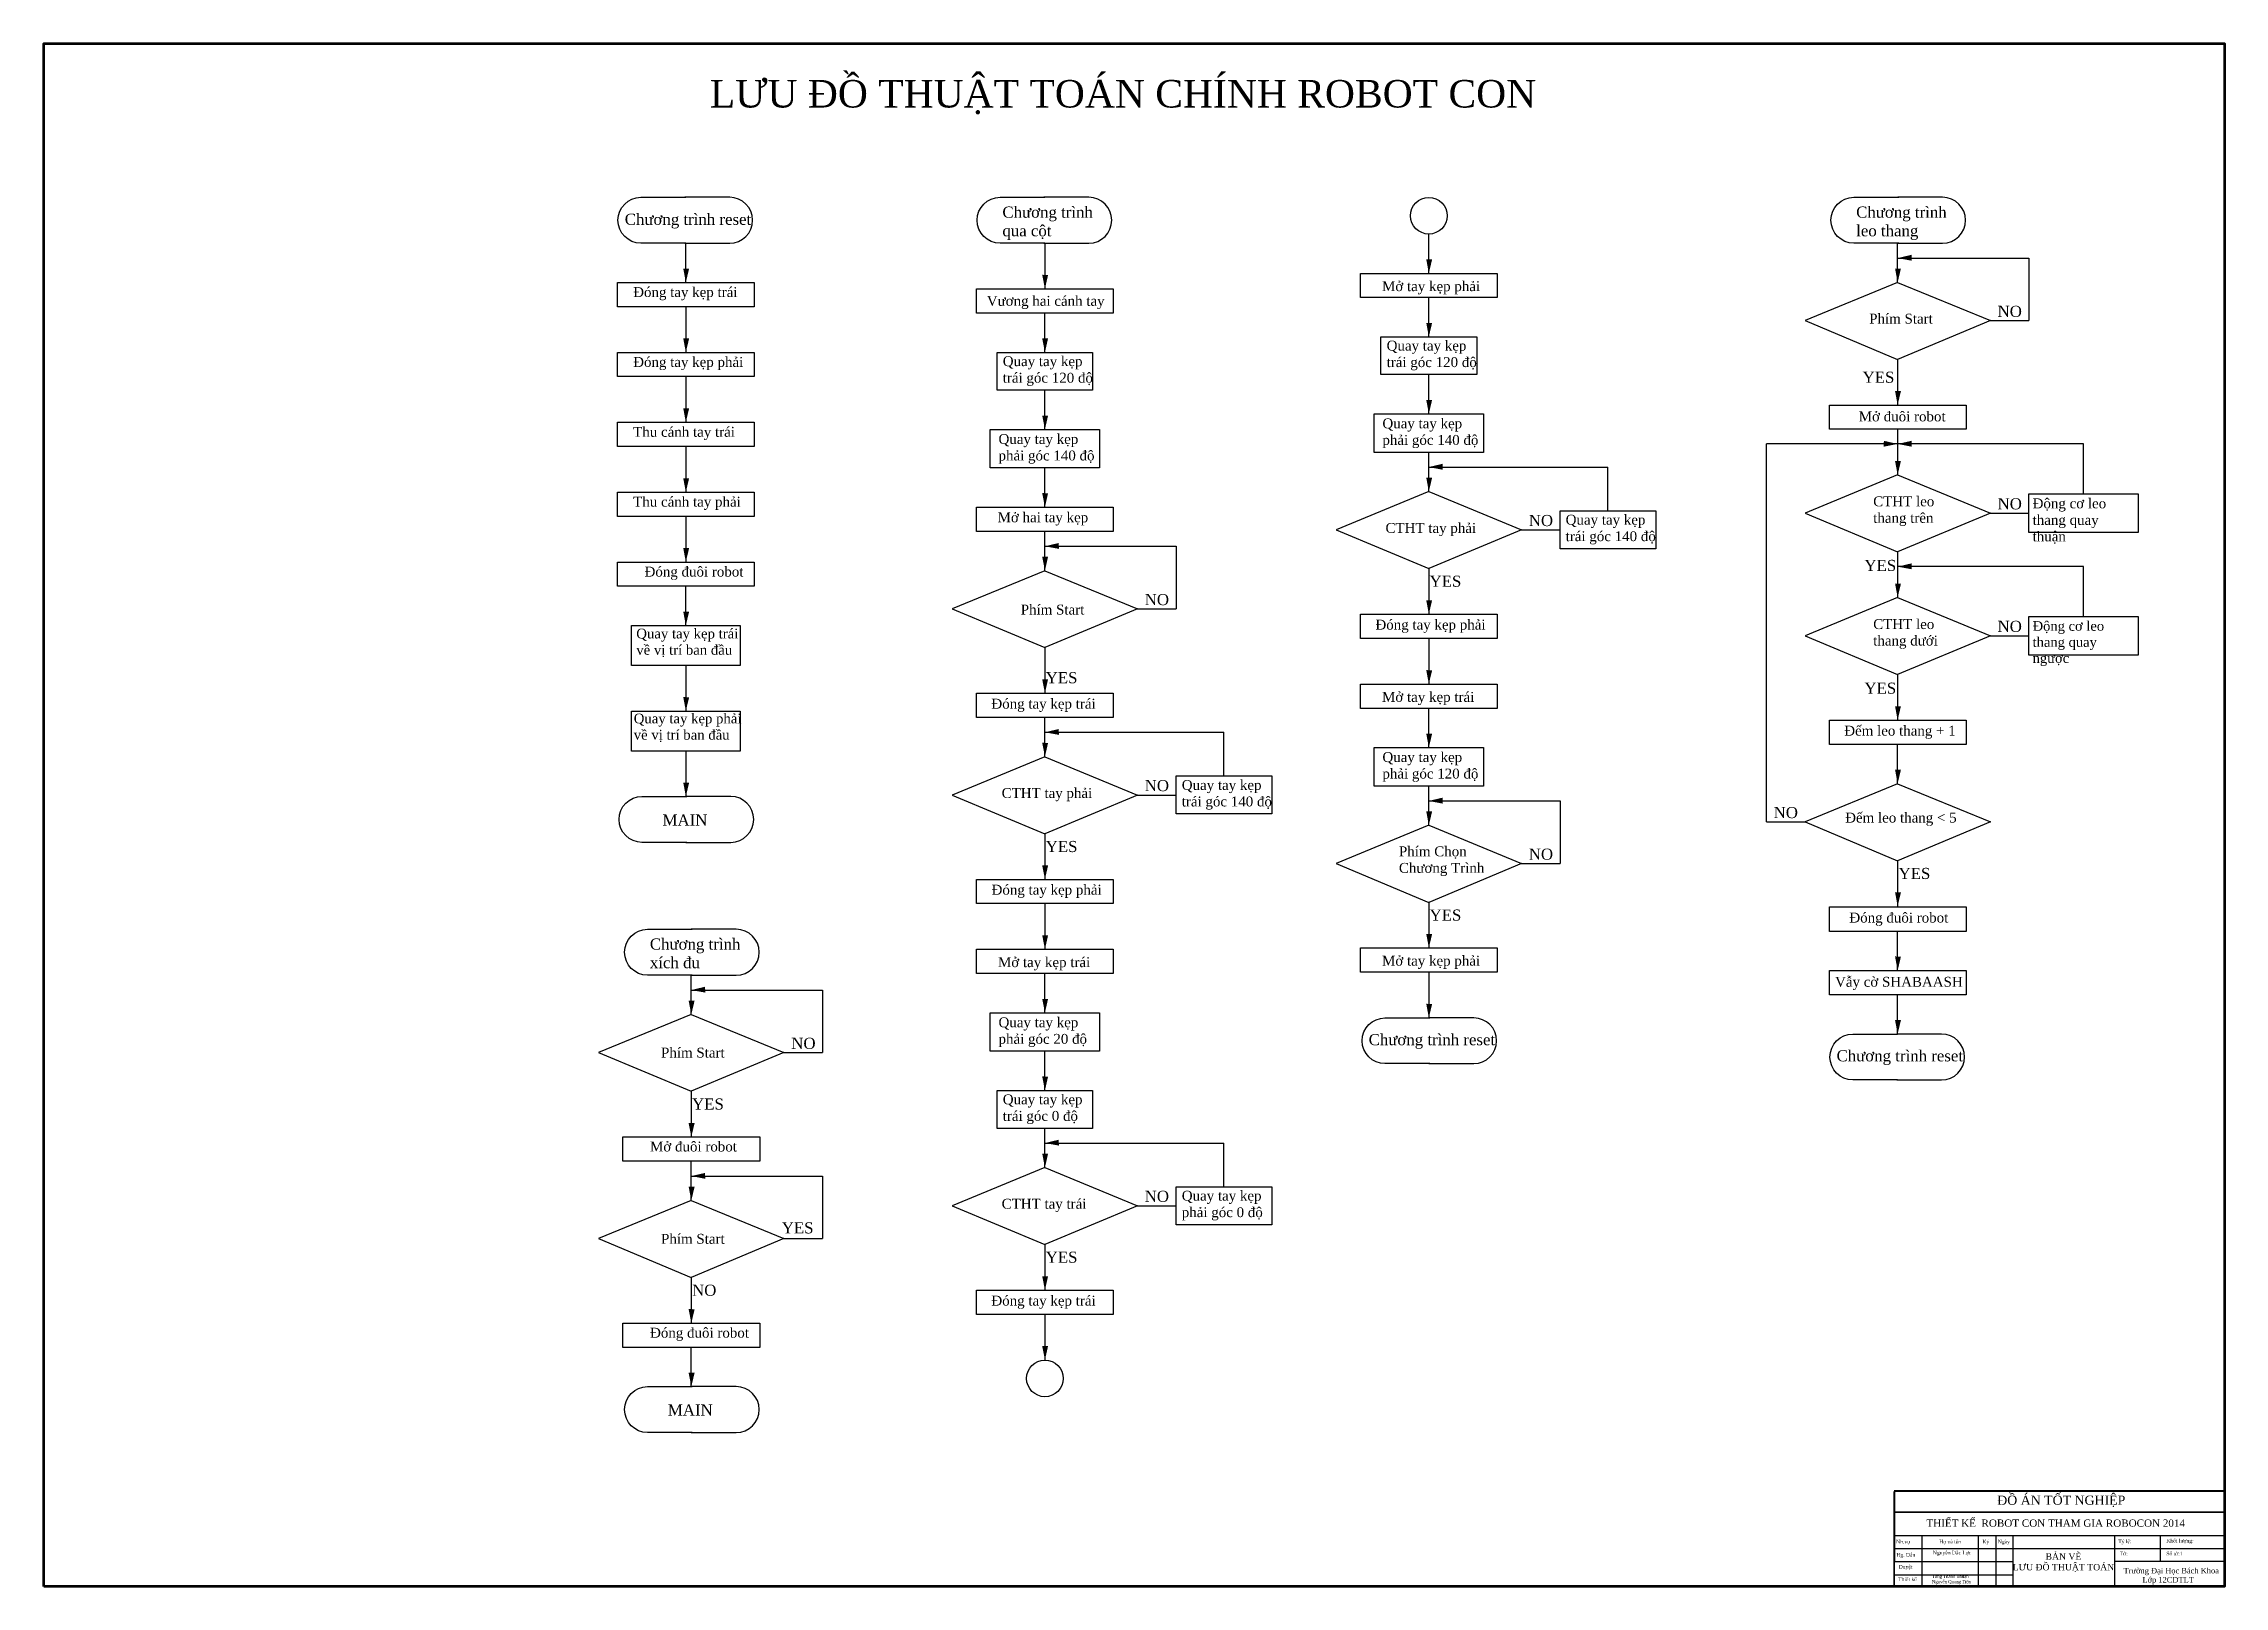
# Model space of a CAD drawing. Header units: inches. Extents: x -1752 to 3104, y -472 to 895.
# Drawn here: x 82 to 1271, y 12 to 853 of the extents above; entities that cross this region are included whole.
import ezdxf

# ---------------------------------------------------------------- set-up
doc = ezdxf.new("R2010")
doc.units = ezdxf.units.IN
doc.header["$MEASUREMENT"] = 0
for name, color, linetype in [('DUONG BAO', 80, 'Continuous'), ('PARTS', 7, 'Continuous'), ('WIRE', 7, 'Continuous')]:
    doc.layers.add(name, color=color, linetype=linetype)
doc.layers.add('net dam', color=7, linetype='Continuous', lineweight=35)
doc.styles.add('Manh', font='times_0.ttf')

msp = doc.modelspace()

# ---------------------------------------------------------------- texts
at = {"layer": 'DUONG BAO', "color": 7, "lineweight": 30, "attachment_point": 1, "style": 'Manh'}
for s, insert, char_height, width in [('\\pt255;L{\\fTimes New Roman|b0|i0|c163|p18;Ư}U {\\fTimes New Roman|b0|i0|c238|p18;Đ}Ồ THUẬT TOÁN CHÍNH ROBOT CON', (444.9, 833.2), 15, 646.221), ('Chương trình qua cột', (604.4, 764.2), 6.075, 52.333), ('Chương trình leo thang', (1069.9, 764.2), 6.075, 52.333), ('Chương trình reset', (398.5, 760.3), 6.075, 460.858), ('Đóng tay kẹp trái', (403.1, 720.3), 5.4, 66.72), ('Vương hai cánh tay', (595.9, 715.5), 5.4, 66.72), ('Mở tay kẹp phải', (811.4, 723.5), 5.4, 66.72), ('Phím Start', (1077, 705.8), 5.4, 60.639), ('NO', (1147, 710.1), 6.07, 460.858), ('Quay tay kẹp trái góc 120 độ', (813.9, 691.1), 5.4, 52.376), ('Đóng tay kẹp phải', (403.1, 682.2), 5.4, 66.72), ('Quay tay kẹp trái góc 120 độ', (604.6, 682.6), 5.4, 52.376), ('YES', (1073.4, 674.2), 6.07, 460.858), ('Thu cánh tay trái', (403.1, 644.1), 5.4, 66.72), ('Quay tay kẹp phải góc 140 độ', (811.6, 648.7), 5.4, 53.895), ('Mở đuôi robot', (1071.3, 652.5), 5.4, 70.148), ('Quay tay kẹp phải góc 140 độ', (602.3, 640.2), 5.4, 53.895), ('CTHT leo thang trên', (1079.2, 606.2), 5.4, 51.796), ('Thu cánh tay phải', (403.1, 606), 5.4, 66.72), ('Mở hai tay kẹp', (601.8, 597.5), 5.4, 66.72), ('NO', (891.4, 596.1), 6.07, 460.858), ('Quay tay kẹp trái góc 140 độ', (911.5, 596.2), 5.4, 52.376), ('NO', (1147, 605.2), 6.07, 460.858), ('Động cơ leo thang quay thuận', (1166.1, 605.1), 5.4, 55.493), ('CTHT tay phải', (813.3, 591.7), 5.4, 60.639), ('YES', (1074.4, 571.6), 6.07, 460.858), ('Đóng đuôi robot', (409.3, 567.9), 5.4, 66.72), ('YES', (837.3, 563), 6.07, 460.858), ('Phím Start', (614.4, 547.2), 5.4, 60.639), ('NO', (682, 553), 6.07, 460.858), ('Đóng tay kẹp phải', (807.8, 539), 5.4, 77.207), ('CTHT leo thang dưới', (1079.2, 539.3), 5.4, 51.796), ('NO', (1147, 538.4), 6.07, 460.858), ('Động cơ leo thang quay ngược', (1166.1, 538.2), 5.25, 56.331), ('Quay tay kẹp trái về vị trí ban đầu', (404.8, 534.1), 5.325, 59.896), ('YES', (628, 510.4), 6.07, 460.858), ('Mở tay kẹp trái', (811.4, 499.6), 5.4, 66.72), ('YES', (1074.4, 504.7), 6.07, 460.858), ('Quay tay kẹp phải về vị trí ban đầu', (403.4, 487.8), 5.325, 59.896), ('Đóng tay kẹp trái', (598.4, 495.9), 5.4, 70.148), ('Đếm leo thang + 1', (1063.4, 481.2), 5.4, 70.148), ('Quay tay kẹp phải góc 120 độ', (811.6, 466.8), 5.4, 53.895), ('Quay tay kẹp trái góc 140 độ', (702.2, 451.6), 5.4, 52.376), ('CTHT tay phải', (604, 447.2), 5.4, 60.639), ('NO', (682, 451.6), 6.07, 460.858), ('MAIN', (419.1, 432.8), 6.07, 460.858), ('NO', (1024.9, 436.9), 6.07, 460.858), ('Đếm leo thang < 5', (1063.9, 433.8), 5.4, 60.639), ('YES', (628, 418.4), 6.07, 460.858), ('Phím Chọn Chương Trình', (820.6, 415.4), 5.4, 60.639), ('NO', (891.4, 414.2), 6.07, 460.858), ('Đóng tay kẹp phải', (598.5, 394.5), 5.4, 77.207), ('YES', (1093, 403.7), 6.07, 460.858), ('YES', (837.3, 381), 6.07, 460.858), ('Đóng đuôi robot', (1066.2, 379.3), 5.4, 70.148), ('Chương trình xích đu', (412.2, 365.2), 6.075, 52.333), ('Mở tay kẹp trái', (602, 355), 5.4, 66.72), ('Mở tay kẹp phải', (811.4, 355.8), 5.4, 66.72), ('Vẫy cờ SHABAASH', (1058.4, 344.3), 5.4, 70.148), ('Quay tay kẹp phải góc 20 độ', (602.3, 322.2), 5.4, 53.895), ('NO', (489.3, 311.1), 6.07, 460.858), ('Chương trình reset', (804.1, 313.1), 6.075, 460.858), ('Phím Start', (418.3, 305.7), 5.4, 60.639), ('Chương trình reset', (1059.2, 304.3), 6.075, 460.858), ('YES', (435.2, 278), 6.07, 460.858), ('Quay tay kẹp trái góc 0 độ', (604.6, 280.2), 5.4, 52.376), ('Mở đuôi robot', (412.3, 254.5), 5.4, 66.72), ('NO', (682, 227.7), 6.07, 460.858), ('Quay tay kẹp phải góc 0 độ', (702.2, 227.7), 5.4, 52.376), ('CTHT tay trái', (604, 223.3), 5.4, 60.639), ('Phím Start', (418.3, 204.2), 5.4, 60.639), ('YES', (484.1, 210.5), 6.07, 460.858), ('YES', (628, 194.5), 6.07, 460.858), ('NO', (435.2, 176.5), 6.07, 460.858), ('Đóng tay kẹp trái', (598.4, 170.5), 5.4, 70.148), ('Đóng đuôi robot', (412.3, 153), 5.4, 66.72), ('MAIN', (422, 111.2), 6.07, 460.858)]:
    msp.add_mtext(s, dxfattribs=dict(at, insert=insert, char_height=char_height, width=width))
at = {"layer": 'DUONG BAO', "color": 7, "style": 'Manh'}
for s, insert, char_height, width, attachment_point in [('{\\fTimes New Roman|b0|i0|c238|p18;Đ}Ồ ÁN TỐT NGHIỆP', (1146.8, 61.5), 5, 135.43, 1), ('THIẾT KẾ  ROBOT CON THAM GIA ROBOCON 2014', (1108.2, 48.5), 4, 173.157, 1), ('Nh.vụ', (1091.7, 37.4), 2, 35.023, 1), ('Họ và tên', (1115.2, 37.4), 2, 35.023, 1), ('Ký', (1138.7, 37.4), 2, 35.023, 1), ('Ngày', (1147.1, 37.4), 2, 35.023, 1), ('^ITỷ lệ:  ', (1204.8, 37.6), 2, 29.039, 1), ('Khối l{\\fTimes New Roman|b0|i0|c163|p18;ư}ợng:', (1239, 37.9), 2, 35.023, 1), ('Hg. Dẫn ', (1091.8, 30.2), 2, 35.023, 1), ('Duyệt', (1093.1, 23.7), 2, 35.023, 1), ('Nguyễn Đắc Lực', (1111.7, 31.4), 2, 35.023, 1), ('BẢN VẼ \\PL{\\fTimes New Roman|b0|i0|c163|p18;Ư}U {\\fTimes New Roman|b0|i0|c238|p18;Đ}Ồ THUẬT TOÁN', (1182.9, 30.1), 3.5, 56, 2), ('Tờ:', (1213.6, 30.9), 2, 35.023, 1), ('Số tờ:1', (1239, 30.9), 2, 35.023, 1), ('Thiết kế', (1092.8, 16.9), 2, 35.023, 1), ('Tống Thanh Thuận\\PNguyễn Quang Tiên', (1111.2, 18.3), 1.7, 29.769, 1), ('Tr{\\fTimes New Roman|b0|i0|c163|p18;ư}ờng {\\fTimes New Roman|b0|i0|c238|p18;Đ}ại Học Bách Khoa\\P         Lớp 12CDTLT', (1215.7, 22.1), 3, 250.195, 1)]:
    msp.add_mtext(s, dxfattribs=dict(at, insert=insert, char_height=char_height, width=width, attachment_point=attachment_point))

# ---------------------------------------------------------------- blocks, each defined once
blk = doc.blocks.new('dfasd')
at = {"layer": 'WIRE', "lineweight": 30}
for points in [[(9671.8, 757.21), (9659.71, 757.21, -1), (9659.71, 769.55)], [(9671.53, 757.21), (9683.61, 757.21, 1), (9683.61, 769.55)]]:
    blk.add_lwpolyline(points, format="xyb", dxfattribs=at)
for points in [[(9659.71, 769.55), (9671.8, 769.55)], [(9683.61, 769.55), (9671.53, 769.55)]]:
    blk.add_lwpolyline(points, dxfattribs=at)

# ---------------------------------------------------------------- linework, layer by layer
at = {"lineweight": 30}
for p, q in [((627.6, 744.2), (627.6, 719.3)), ((1092.5, 736.1), (1164.1, 736.1)), ((1164.1, 736.1), (1164.1, 702)), ((431.8, 709.6), (431.8, 684.7)), ((1143.1, 702), (1164.1, 702)), ((1092.5, 680.9), (1092.5, 656)), ((431.8, 671.5), (431.8, 646.6)), ((1092.5, 642.8), (1092.5, 617.9)), ((431.8, 633.4), (431.8, 608.5)), ((1021, 428.8), (1021, 634.8)), ((1092.5, 634.8), (1021, 634.8)), ((1193.9, 634.8), (1092.5, 634.8)), ((1193.9, 607.6), (1193.9, 634.8)), ((836.9, 622.2), (934.5, 622.2)), ((934.5, 598.3), (934.5, 622.2)), ((431.8, 595.3), (431.8, 570.4)), ((1143.1, 597.1), (1164.1, 597.1)), ((887.5, 588), (908.5, 588)), ((627.6, 579), (699.1, 579)), ((699.1, 579), (699.1, 544.9)), ((1092.5, 575.9), (1092.5, 551.1)), ((836.9, 566.9), (836.9, 542)), ((1193.9, 567.9), (1092.5, 567.9)), ((1193.9, 540.7), (1193.9, 567.9)), ((678.1, 544.9), (699.1, 544.9)), ((627.6, 523.8), (627.6, 498.9)), ((836.9, 528.7), (836.9, 503.9)), ((1143.1, 530.2), (1164.1, 530.2)), ((431.8, 514), (431.8, 489.2)), ((1092.5, 509.1), (1092.5, 484.2)), ((627.6, 477.6), (725.2, 477.6)), ((725.2, 453.8), (725.2, 477.6)), ((431.8, 467.4), (431.8, 442.6)), ((678.1, 443.4), (699.1, 443.4)), ((836.9, 440.2), (908.5, 440.2)), ((908.5, 440.2), (908.5, 406.1)), ((1021, 428.8), (1042, 428.8)), ((627.6, 422.3), (627.6, 397.4)), ((887.5, 406.1), (908.5, 406.1)), ((1092.5, 407.6), (1092.5, 382.8)), ((627.6, 384.2), (627.6, 359.3)), ((836.9, 384.9), (836.9, 360.1)), ((836.9, 346.8), (836.9, 321.9)), ((434.8, 337.1), (506.3, 337.1)), ((506.3, 337.1), (506.3, 303)), ((485.3, 303), (506.3, 303)), ((434.8, 281.9), (434.8, 257)), ((627.6, 253.7), (725.2, 253.7)), ((725.2, 229.8), (725.2, 253.7)), ((434.8, 235.7), (506.3, 235.7)), ((506.3, 235.7), (506.3, 201.6)), ((678.1, 219.5), (699.1, 219.5)), ((485.3, 201.6), (506.3, 201.6)), ((627.6, 198.4), (627.6, 173.5)), ((434.8, 180.4), (434.8, 155.5)), ((627.6, 160.3), (627.6, 135.4))]:
    msp.add_line(p, q, dxfattribs=at)
for points in [[(799.6, 727.8), (874.2, 727.8), (874.2, 714.6), (799.6, 714.6)], [(394.5, 722.8), (469.1, 722.8), (469.1, 709.6), (394.5, 709.6)], [(590.3, 719.3), (664.8, 719.3), (664.8, 706.1), (590.3, 706.1)], [(810.8, 693.2), (863, 693.2), (863, 672.6), (810.8, 672.6)], [(394.5, 684.7), (469.1, 684.7), (469.1, 671.5), (394.5, 671.5)], [(601.5, 684.7), (653.6, 684.7), (653.6, 664.1), (601.5, 664.1)], [(1055.3, 656), (1129.8, 656), (1129.8, 642.8), (1055.3, 642.8)], [(394.5, 646.6), (469.1, 646.6), (469.1, 633.4), (394.5, 633.4)], [(597.7, 642.7), (657.4, 642.7), (657.4, 621.7), (597.7, 621.7)], [(807.1, 651.2), (866.7, 651.2), (866.7, 630.2), (807.1, 630.2)], [(394.5, 608.5), (469.1, 608.5), (469.1, 595.3), (394.5, 595.3)], [(1164.1, 607.6), (1223.7, 607.6), (1223.7, 586.6), (1164.1, 586.6)], [(590.3, 600.3), (664.8, 600.3), (664.8, 587.1), (590.3, 587.1)], [(908.5, 598.3), (960.6, 598.3), (960.6, 577.7), (908.5, 577.7)], [(394.5, 570.4), (469.1, 570.4), (469.1, 557.2), (394.5, 557.2)], [(402.2, 535.8), (461.4, 535.8), (461.4, 514), (402.2, 514)], [(799.6, 542), (874.2, 542), (874.2, 528.7), (799.6, 528.7)], [(1164.1, 540.7), (1223.7, 540.7), (1223.7, 519.7), (1164.1, 519.7)], [(799.6, 503.9), (874.2, 503.9), (874.2, 490.6), (799.6, 490.6)], [(402.2, 489.2), (461.4, 489.2), (461.4, 467.4), (402.2, 467.4)], [(590.3, 498.9), (664.8, 498.9), (664.8, 485.7), (590.3, 485.7)], [(1055.3, 484.2), (1129.8, 484.2), (1129.8, 471), (1055.3, 471)], [(807.1, 469.3), (866.7, 469.3), (866.7, 448.3), (807.1, 448.3)], [(699.1, 453.8), (751.3, 453.8), (751.3, 433.1), (699.1, 433.1)], [(590.3, 397.4), (664.8, 397.4), (664.8, 384.2), (590.3, 384.2)], [(1055.3, 382.4), (1129.8, 382.4), (1129.8, 369.1), (1055.3, 369.1)], [(590.3, 359.3), (664.8, 359.3), (664.8, 346.1), (590.3, 346.1)], [(799.6, 360.1), (874.2, 360.1), (874.2, 346.8), (799.6, 346.8)], [(1055.3, 347.7), (1129.8, 347.7), (1129.8, 334.5), (1055.3, 334.5)], [(597.7, 324.7), (657.4, 324.7), (657.4, 303.7), (597.7, 303.7)], [(601.5, 282.3), (653.6, 282.3), (653.6, 261.7), (601.5, 261.7)], [(397.5, 257), (472.1, 257), (472.1, 243.8), (397.5, 243.8)], [(699.1, 229.8), (751.3, 229.8), (751.3, 209.2), (699.1, 209.2)], [(590.3, 173.5), (664.8, 173.5), (664.8, 160.3), (590.3, 160.3)], [(397.5, 155.5), (472.1, 155.5), (472.1, 142.3), (397.5, 142.3)]]:
    msp.add_lwpolyline(points, close=True, dxfattribs=at)
for centre in [(836.9, 759.2), (627.6, 125.4)]:
    msp.add_circle(centre, 10, dxfattribs=at)
at = {"layer": 'DUONG BAO', "color": 7, "lineweight": 40}
for p, q in [((1090.7, 64.1), (1270.7, 64.1)), ((1090.7, 63.7), (1090.7, 25.7))]:
    msp.add_line(p, q, dxfattribs=at)
at = {"layer": 'DUONG BAO', "color": 7}
for p, q in [((1270.7, 64.1), (1270.7, 12)), ((1090.7, 39.7), (1270.7, 39.7)), ((1105.7, 39.7), (1105.7, 25.7)), ((1136.5, 39.7), (1136.5, 25.7)), ((1146, 39.7), (1146, 25.7)), ((1155.3, 39.7), (1155.3, 25.7)), ((1210.7, 39.7), (1210.7, 25.7)), ((1235.7, 39.7), (1235.7, 25.7)), ((1090.7, 32.7), (1155.3, 32.7)), ((1090.7, 32.7), (1155.3, 32.7)), ((1090.7, 32.7), (1270.7, 32.7)), ((1090.7, 25.6), (1155.3, 25.6)), ((1105.7, 25.7), (1105.7, 12)), ((1136.5, 25.7), (1136.5, 12)), ((1146, 25.7), (1146, 12)), ((1155.3, 32.7), (1155.3, 25.7)), ((1155.3, 25.7), (1155.3, 12)), ((1210.7, 32.7), (1210.7, 25.7)), ((1210.7, 25.7), (1210.7, 12)), ((1210.7, 25.7), (1270.7, 25.7)), ((1090.7, 18.4), (1155.3, 18.4)), ((1270.7, 12), (1090.7, 12)), ((1155.3, 22.8), (1155.3, 12)), ((1210.7, 22.8), (1210.7, 12))]:
    msp.add_line(p, q, dxfattribs=at)
at = {"layer": 'DUONG BAO', "color": 7, "lineweight": 30}
for points in [[(1100.1, 734.7), (1100.1, 737.9), (1092.5, 736.1)], [(430.4, 730.4), (433.6, 730.4), (431.8, 722.8)], [(626.1, 727), (629.3, 726.9), (627.6, 719.3)], [(835.5, 735.4), (838.7, 735.4), (836.9, 727.8)], [(1091.1, 730.4), (1094.3, 730.4), (1092.5, 722.8)], [(430.4, 692.3), (433.6, 692.3), (431.8, 684.7)], [(626.1, 692.3), (629.3, 692.3), (627.6, 684.7)], [(835.5, 700.8), (838.7, 700.8), (836.9, 693.2)], [(430.4, 654.2), (433.6, 654.2), (431.8, 646.6)], [(835.5, 658.8), (838.7, 658.8), (836.9, 651.2)], [(1091.1, 663.6), (1094.3, 663.6), (1092.5, 656)], [(626.1, 650.3), (629.3, 650.3), (627.6, 642.7)], [(1084.9, 633.3), (1085, 636.5), (1092.5, 634.8)], [(1100.1, 633.3), (1100.1, 636.5), (1092.5, 634.8)], [(844.5, 620.7), (844.5, 624), (836.9, 622.2)], [(1091.1, 625.5), (1094.3, 625.5), (1092.5, 617.9)], [(430.4, 616.1), (433.6, 616.1), (431.8, 608.5)], [(626.1, 608), (629.3, 607.9), (627.6, 600.3)], [(835.5, 616.4), (838.7, 616.4), (836.9, 608.8)], [(430.4, 578), (433.6, 578), (431.8, 570.4)], [(626.1, 573.3), (629.3, 573.3), (627.6, 565.7)], [(635.2, 577.6), (635.1, 580.8), (627.6, 579)], [(1100.1, 566.5), (1100.1, 569.7), (1092.5, 567.9)], [(835.5, 549.6), (838.7, 549.6), (836.9, 542)], [(1091.1, 558.7), (1094.3, 558.6), (1092.5, 551.1)], [(430.4, 543.4), (433.6, 543.4), (431.8, 535.8)], [(835.5, 511.5), (838.7, 511.4), (836.9, 503.9)], [(626.1, 506.5), (629.3, 506.5), (627.6, 498.9)], [(430.4, 496.8), (433.6, 496.7), (431.8, 489.2)], [(1091.1, 491.8), (1094.3, 491.8), (1092.5, 484.2)], [(635.2, 476.2), (635.1, 479.4), (627.6, 477.6)], [(835.5, 476.9), (838.7, 476.8), (836.9, 469.3)], [(626.1, 471.9), (629.3, 471.8), (627.6, 464.3)], [(1091.1, 457.2), (1094.3, 457.2), (1092.5, 449.6)], [(430.4, 450.2), (433.6, 450.1), (431.8, 442.6)], [(844.5, 438.7), (844.5, 442), (836.9, 440.2)], [(835.5, 434.5), (838.7, 434.5), (836.9, 426.9)], [(626.1, 405.1), (629.3, 405), (627.6, 397.4)], [(1091.1, 390.4), (1094.3, 390.3), (1092.5, 382.8)], [(626.1, 367), (629.3, 366.9), (627.6, 359.3)], [(835.5, 367.7), (838.7, 367.6), (836.9, 360.1)], [(1091.1, 355.4), (1094.3, 355.3), (1092.5, 347.7)], [(442.4, 335.7), (442.3, 338.9), (434.8, 337.1)], [(433.3, 331.4), (436.6, 331.4), (434.8, 323.8)], [(626.1, 332.3), (629.3, 332.3), (627.6, 324.7)], [(835.5, 329.6), (838.7, 329.5), (836.9, 321.9)], [(1091.1, 320.7), (1094.3, 320.7), (1092.5, 313.1)], [(626.1, 290), (629.3, 289.9), (627.6, 282.3)], [(433.3, 264.6), (436.6, 264.6), (434.8, 257)], [(635.2, 252.3), (635.1, 255.5), (627.6, 253.7)], [(626.1, 248), (629.3, 247.9), (627.6, 240.3)], [(433.3, 230), (436.6, 229.9), (434.8, 222.4)], [(442.4, 234.2), (442.3, 237.4), (434.8, 235.7)], [(626.1, 181.1), (629.3, 181.1), (627.6, 173.5)], [(433.3, 163.2), (436.6, 163.1), (434.8, 155.5)], [(626.1, 143), (629.3, 143), (627.6, 135.4)], [(433.3, 128.5), (436.6, 128.5), (434.8, 120.9)]]:
    msp.add_solid(points, dxfattribs=at)
at = {"layer": 'net dam'}
msp.add_line((1270.5, 52.5), (1091.3, 52.5), dxfattribs=at)
at = {"layer": 'net dam', "color": 7}
msp.add_line((1090.7, 25.7), (1090.7, 12), dxfattribs=at)
at = {"layer": 'net dam', "color": 7, "lineweight": 60}
msp.add_lwpolyline([(81.7, 12), (81.7, 853), (1270.7, 853), (1270.7, 12), (81.7, 12)], close=True, dxfattribs=at)
at = {"layer": 'PARTS', "lineweight": 30}
for p, q in [((836.9, 727.8), (836.9, 749.2)), ((431.8, 722.8), (431.8, 744.2)), ((1092.5, 722.8), (1092.5, 744.2)), ((836.9, 693.2), (836.9, 714.6)), ((1092.5, 722.8), (1042, 702)), ((1092.5, 722.8), (1143.1, 702)), ((627.6, 684.7), (627.6, 706.1)), ((1042, 702), (1092.5, 680.9)), ((1143.1, 702), (1092.5, 680.9)), ((836.9, 651.2), (836.9, 672.6)), ((627.6, 642.7), (627.6, 664.1)), ((836.9, 608.8), (836.9, 630.2)), ((627.6, 600.3), (627.6, 621.7)), ((836.9, 608.8), (786.3, 588)), ((836.9, 608.8), (887.5, 588)), ((1092.5, 617.9), (1042, 597.1)), ((1092.5, 617.9), (1143.1, 597.1)), ((1042, 597.1), (1092.5, 575.9)), ((1143.1, 597.1), (1092.5, 575.9)), ((627.6, 565.7), (627.6, 587.1)), ((786.3, 588), (836.9, 566.9)), ((887.5, 588), (836.9, 566.9)), ((627.6, 565.7), (577, 544.9)), ((627.6, 565.7), (678.1, 544.9)), ((431.8, 535.8), (431.8, 557.2)), ((1092.5, 551.1), (1042, 530.2)), ((1092.5, 551.1), (1143.1, 530.2)), ((577, 544.9), (627.6, 523.8)), ((678.1, 544.9), (627.6, 523.8)), ((1042, 530.2), (1092.5, 509.1)), ((1143.1, 530.2), (1092.5, 509.1)), ((836.9, 469.3), (836.9, 490.6)), ((627.6, 464.3), (627.6, 485.7)), ((627.6, 464.3), (577, 443.4)), ((627.6, 464.3), (678.1, 443.4)), ((1092.5, 449.6), (1092.5, 471)), ((577, 443.4), (627.6, 422.3)), ((678.1, 443.4), (627.6, 422.3)), ((836.9, 426.9), (836.9, 448.3)), ((1092.5, 449.6), (1042, 428.8)), ((1092.5, 449.6), (1143.1, 428.8)), ((1042, 428.8), (1092.5, 407.6)), ((1143.1, 428.8), (1092.5, 407.6)), ((836.9, 426.9), (786.3, 406.1)), ((836.9, 426.9), (887.5, 406.1)), ((786.3, 406.1), (836.9, 384.9)), ((887.5, 406.1), (836.9, 384.9)), ((1092.5, 347.7), (1092.5, 369.1)), ((434.8, 323.8), (434.8, 345.2)), ((627.6, 324.7), (627.6, 346.1)), ((1092.5, 313.1), (1092.5, 334.5)), ((434.8, 323.8), (384.2, 303)), ((434.8, 323.8), (485.3, 303)), ((384.2, 303), (434.8, 281.9)), ((485.3, 303), (434.8, 281.9)), ((627.6, 282.3), (627.6, 303.7)), ((627.6, 240.3), (627.6, 261.7)), ((434.8, 222.4), (434.8, 243.8)), ((627.6, 240.3), (577, 219.5)), ((627.6, 240.3), (678.1, 219.5)), ((434.8, 222.4), (384.2, 201.6)), ((434.8, 222.4), (485.3, 201.6)), ((577, 219.5), (627.6, 198.4)), ((678.1, 219.5), (627.6, 198.4)), ((384.2, 201.6), (434.8, 180.4)), ((485.3, 201.6), (434.8, 180.4)), ((434.8, 120.9), (434.8, 142.3))]:
    msp.add_line(p, q, dxfattribs=at)
at = {"layer": 'WIRE', "lineweight": 30}
for points in [[(432.4, 417.6), (407.9, 417.6, -1), (407.9, 442.6)], [(431.8, 417.6), (456.3, 417.6, 1), (456.3, 442.6)], [(435.3, 345.2), (410.9, 345.2, -1), (410.9, 370.2)], [(434.8, 345.2), (459.3, 345.2, 1), (459.3, 370.2)], [(837.4, 297), (813, 297, -1), (813, 321.9)], [(836.9, 297), (861.4, 297, 1), (861.4, 321.9)], [(1092.5, 288.1), (1068.1, 288.1, -1), (1068.1, 313.1)], [(1092, 288.1), (1116.5, 288.1, 1), (1116.5, 313.1)], [(435.3, 95.9), (410.9, 95.9, -1), (410.9, 120.9)], [(434.8, 95.9), (459.3, 95.9, 1), (459.3, 120.9)]]:
    msp.add_lwpolyline(points, format="xyb", dxfattribs=at)
for points in [[(407.9, 442.6), (432.4, 442.6)], [(456.3, 442.6), (431.8, 442.6)], [(410.9, 370.2), (435.3, 370.2)], [(459.3, 370.2), (434.8, 370.2)], [(813, 321.9), (837.4, 321.9)], [(861.4, 321.9), (836.9, 321.9)], [(1068.1, 313.1), (1092.5, 313.1)], [(1116.5, 313.1), (1092, 313.1)], [(410.9, 120.9), (435.3, 120.9)], [(459.3, 120.9), (434.8, 120.9)]]:
    msp.add_lwpolyline(points, dxfattribs=at)

# ---------------------------------------------------------------- block references
at = {"layer": 'net dam', "lineweight": 30, "xscale": 2.024999999999636, "yscale": 2.025000000000091, "zscale": 2.025}
for p in [(-19153.6, -789.1), (-18957.8, -789.1), (-18492.3, -789.1)]:
    msp.add_blockref('dfasd', p, dxfattribs=at)

msp.set_redraw_order([(e.dxf.handle, doc.entitydb.next_handle()) for e in msp.query("TEXT MTEXT ATTDEF DIMENSION ARC_DIMENSION")])  # texts and dimensions are drawn at this point

doc.saveas('drawing.dxf')
